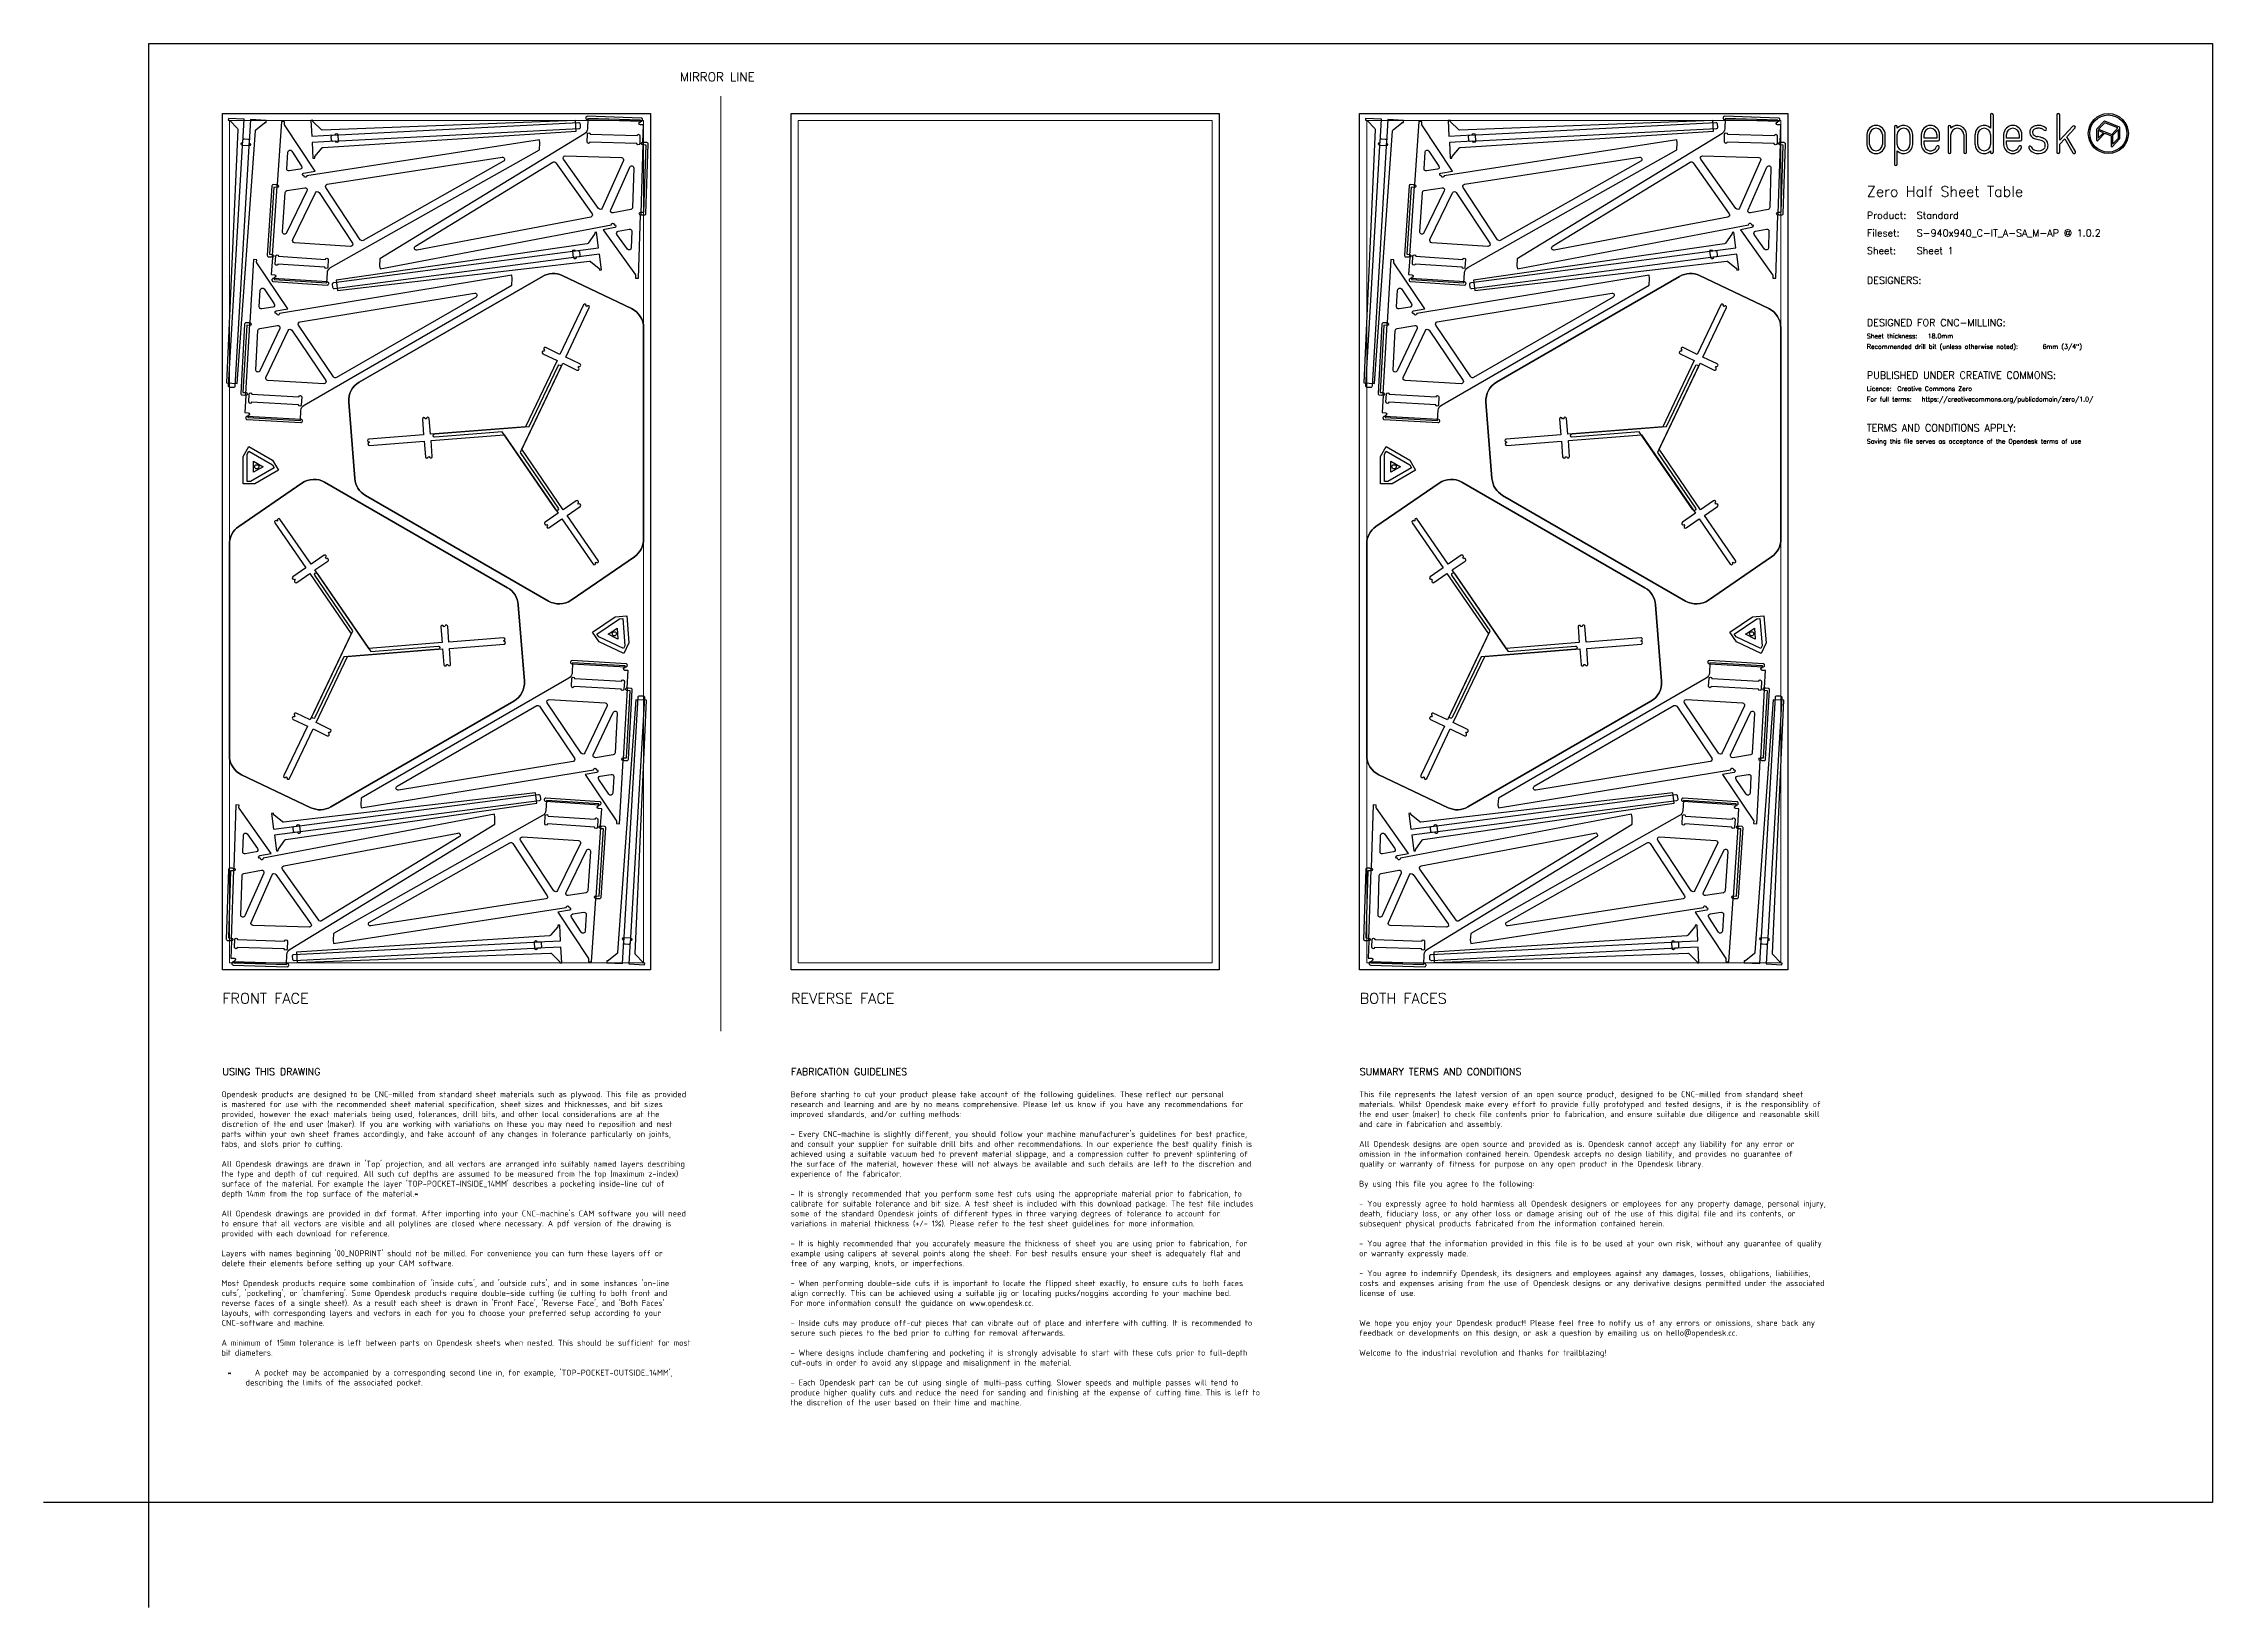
# Model space of a CAD drawing. Header units: millimetres. Extents: x -300 to 5880, y -300 to 4158.
import ezdxf
from ezdxf.enums import TextEntityAlignment as Align

# ---------------------------------------------------------------- set-up
doc = ezdxf.new("R2010")
doc.units = ezdxf.units.MM
doc.layers.add('00-NOPRINT_TEXT', color=7, linetype='Continuous', lineweight=25)
doc.layers.add('00_NOPRINT_TOLERANCE', color=7, linetype='Continuous', lineweight=5)
for name, color, linetype, lineweight, true_color in [('BOARD_$TH-NOMINAL', 3, 'Continuous', 30, 0x00ff00), ('TOP-CUT-INSIDE_18.0MM', 1, 'Continuous', 25, 0xff1c00), ('TOP-CUT-OUTSIDE_18.0MM', 220, 'Continuous', 25, 0xff00d1), ('TOP-HOLE-12.0MM-DIAM_18.0MM', 3, 'Continuous', 25, 0x00ff0c), ('TOP-POCKET-INSIDE_9.0MM', 60, 'Continuous', 25, 0xb0ff00), ('TOP-POCKET-OUTSIDE_9.0MM', 40, 'Continuous', 25, 0xffaa00)]:
    doc.layers.add(name, color=color, linetype=linetype, lineweight=lineweight, true_color=true_color)
doc.layers.add('TOP-CHAMFER-ONLINE_14.0MM', color=70, linetype='Continuous', true_color=0x8fff00)
doc.styles.add('OD-ISOCP-17_221', font='isocp.shx')
doc.styles.add('OD-ISOCP-17_222', font='isocp.shx')
doc.styles.add('OD-ISOCP-17_223', font='isocp.shx')
doc.styles.add('OD-ISOCP-17_224', font='isocp.shx')
doc.styles.add('OD-ISOCP-17_225', font='isocp.shx')
doc.styles.add('OD-ISOCP-17_226', font='isocp.shx')
doc.styles.add('OD-ISOCP-17_227', font='isocp.shx')
doc.styles.add('OD-ISOCP-17_228', font='isocp.shx')
doc.styles.add('OD-ISOCP-17_229', font='isocp.shx')
doc.styles.add('OD-ISOCP-17_230', font='isocp.shx')
doc.styles.add('OD-ISOCP-17_231', font='isocp.shx')
doc.styles.add('OD-ISOCP-17_232', font='isocp.shx')
doc.styles.add('OD-ISOCP-17_233', font='isocp.shx')
doc.styles.add('OD-ISOCP-17_234', font='isocp.shx')
doc.styles.add('OD-ISOCP-17_235', font='isocp.shx')
doc.styles.add('OD-ISOCP-17_236', font='isocp.shx')
doc.styles.add('OD-ISOCP-17_237', font='isocp.shx')
doc.styles.add('OD-ISOCP-17_238', font='isocp.shx')
doc.styles.add('OD-ISOCP-17_239', font='isocp.shx')
doc.styles.add('OD-ISOCP-17_240', font='isocp.shx')
doc.styles.add('OD-ISOCP-17_241', font='isocp.shx')
doc.styles.add('OD-ISOCP-17_242', font='isocp.shx')
doc.styles.add('OD-ISOCP-17_243', font='isocp.shx')
doc.styles.add('OD-ISOCP-17_244', font='isocp.shx')
doc.styles.add('OD-ISOCP-17_245', font='isocp.shx')
doc.styles.add('OD-ISOCP-17_246', font='isocp.shx')
doc.styles.add('OD-ISOCP-17_247', font='isocp.shx')
doc.styles.add('OD-ISOCP-17_248', font='isocp.shx')
doc.styles.add('OD-ISOCP-17_249', font='isocp.shx')
doc.styles.add('OD-ISOCP-17_250', font='isocp.shx')
doc.styles.add('OD-ISOCP-17_251', font='isocp.shx')
doc.styles.add('OD-ISOCP-17_252', font='isocp.shx')
doc.styles.add('OD-ISOCP-17_253', font='isocp.shx')
doc.styles.add('OD-ISOCP-17_254', font='isocp.shx')
doc.styles.add('OD-ISOCP-17_255', font='isocp.shx')
doc.styles.add('OD-ISOCP-17_256', font='isocp.shx')
doc.styles.add('OD-ISOCP-17_257', font='isocp.shx')
doc.styles.add('OD-ISOCP-17_258', font='isocp.shx')
doc.styles.add('OD-ISOCP-17_259', font='isocp.shx')
doc.styles.add('OD-ISOCP-17_260', font='isocp.shx')
doc.styles.add('OD-ISOCP-17_261', font='isocp.shx')
doc.styles.add('OD-ISOCP-17_262', font='isocp.shx')
doc.styles.add('OD-ISOCP-17_263', font='isocp.shx')
doc.styles.add('OD-ISOCP-17_264', font='isocp.shx')
doc.styles.add('OD-ISOCP-17_265', font='isocp.shx')
doc.styles.add('OD-ISOCP-17_266', font='isocp.shx')
doc.styles.add('OD-ISOCP-17_267', font='isocp.shx')
doc.styles.add('OD-ISOCP-17_268', font='isocp.shx')
doc.styles.add('OD-ISOCP-17_269', font='isocp.shx')
doc.styles.add('OD-ISOCP-17_270', font='isocp.shx')
doc.styles.add('OD-ISOCP-17_271', font='isocp.shx')
doc.styles.add('OD-ISOCP-17_272', font='isocp.shx')
doc.styles.add('OD-ISOCP-17_273', font='isocp.shx')
doc.styles.add('OD-ISOCP-17_274', font='isocp.shx')
doc.styles.add('OD-ISOCP-17_275', font='isocp.shx')
doc.styles.add('OD-ISOCP-17_276', font='isocp.shx')
doc.styles.add('OD-ISOCP-17_277', font='isocp.shx')
doc.styles.add('OD-ISOCP-17_278', font='isocp.shx')
doc.styles.add('OD-ISOCP-17_279', font='isocp.shx')
doc.styles.add('OD-ISOCP-17_280', font='isocp.shx')
doc.styles.add('OD-ISOCP-17_281', font='isocp.shx')
doc.styles.add('OD-ISOCP-17_282', font='isocp.shx')
doc.styles.add('OD-ISOCP-17_283', font='isocp.shx')
doc.styles.add('OD-ISOCP-17_284', font='isocp.shx')
doc.styles.add('OD-ISOCP-17_285', font='isocp.shx')
doc.styles.add('OD-ISOCP-17_286', font='isocp.shx')
doc.styles.add('OD-ISOCP-17_287', font='isocp.shx')
doc.styles.add('OD-ISOCP-17_288', font='isocp.shx')
doc.styles.add('OD-SIMPLEX-13_86', font='simplex.shx')
doc.styles.add('OD-SIMPLEX-20_82', font='simplex.shx')
doc.styles.add('OD-SIMPLEX-20_86', font='simplex.shx')
doc.styles.add('OD-SIMPLEX-20_87', font='simplex.shx')
doc.styles.add('OD-SIMPLEX-20_88', font='simplex.shx')
doc.styles.add('OD-SIMPLEX-25_89', font='simplex.shx')
doc.styles.add('OD-SIMPLEX-30_83', font='simplex.shx')
doc.styles.add('OD-SIMPLEX-30_87', font='simplex.shx')
doc.styles.add('OD-SIMPLEX-30_88', font='simplex.shx')
doc.styles.add('OD-SIMPLEX-30_89', font='simplex.shx')

# ---------------------------------------------------------------- blocks, each defined once
blk = doc.blocks.new('Borders Opendesk_7')
at = {"layer": '00-NOPRINT_TEXT'}
for p, q in [((0, 4158), (5880, 4158)), ((0, 0), (0, 4158)), ((5880, 4158), (5880, 0)), ((4895, 3898), (4895, 3870.1)), ((4902.9, 3870.1), (4902.9, 3898)), ((4939.3, 3898), (4939.3, 3870.1)), ((4947.3, 3870.1), (4947.3, 3898)), ((4973.4, 3920.1), (4973.4, 3814.1)), ((4981.3, 3916.7), (4981.3, 3920.1)), ((4981.3, 3870.1), (4981.3, 3898)), ((5017.7, 3898), (5017.7, 3870.1)), ((5025.6, 3870.1), (5025.6, 3898)), ((5050, 3898), (5050, 3870.1)), ((5058, 3888.1), (5058, 3898)), ((5094.4, 3898), (5094.4, 3888.1)), ((5102.3, 3884.1), (5102.3, 3898)), ((5126.6, 3920.1), (5126.6, 3848)), ((5134.5, 3916.7), (5134.5, 3920.1)), ((5134.5, 3848), (5134.5, 3898)), ((5170.9, 3898), (5170.9, 3848)), ((5178.9, 3848), (5178.9, 3898)), ((5203, 3898), (5203, 3870.1)), ((5211, 3870.1), (5211, 3898)), ((5247.4, 3954), (5247.4, 3916.7)), ((5247.4, 3898), (5247.4, 3870.1)), ((5255.3, 3848), (5255.3, 3954)), ((5284.6, 3898), (5284.6, 3870.1)), ((5292.6, 3888.1), (5292.6, 3898)), ((5329, 3898), (5329, 3888.1)), ((5336.9, 3884.1), (5336.9, 3898)), ((5436.4, 3954), (5436.4, 3848)), ((5444.4, 3881.9), (5444.4, 3954)), ((5482.1, 3922), (5444.4, 3881.9)), ((5464.8, 3892.1), (5487.9, 3916.6)), ((5549.5, 3912.6), (5549.5, 3882.2)), ((5570.5, 3935.8), (5550.1, 3914)), ((5553.1, 3880.8), (5572.9, 3901.9)), ((5553.7, 3909.6), (5553.7, 3887.4)), ((5568.8, 3903.5), (5553.7, 3909.6)), ((5553.7, 3887.4), (5568.8, 3903.5)), ((5572.6, 3931.9), (5555.2, 3913.4)), ((5555.2, 3913.4), (5592.6, 3898.3)), ((5610, 3916.9), (5572.6, 3931.9)), ((5614.4, 3919.6), (5572.8, 3936.3)), ((5572.9, 3901.9), (5591.1, 3894.5)), ((5591.1, 3894.5), (5591.1, 3865.5)), ((5592.6, 3898.3), (5610, 3916.9)), ((5611.5, 3912.4), (5595.2, 3895.1)), ((5595.2, 3895.1), (5595.2, 3870.7)), ((5611.5, 3888.1), (5611.5, 3912.4)), ((5615.7, 3887.3), (5615.7, 3917.6)), ((4981.3, 3814.1), (4981.3, 3851.4)), ((5094.4, 3888.1), (5058, 3888.1)), ((5058, 3870.1), (5058, 3880.1)), ((5058, 3880.1), (5098.3, 3880.1)), ((5247.4, 3851.4), (5247.4, 3848)), ((5329, 3888.1), (5292.6, 3888.1)), ((5292.6, 3870.1), (5292.6, 3880.1)), ((5292.6, 3880.1), (5332.9, 3880.1)), ((5444.4, 3870.4), (5459.1, 3886)), ((5444.4, 3848), (5444.4, 3870.4)), ((5459.1, 3886), (5482.1, 3846)), ((5489, 3850), (5464.8, 3892.1)), ((5594.7, 3864.1), (5615.1, 3885.8)), ((5595.2, 3870.7), (5611.5, 3888.1)), ((0, 0), (-300, 0)), ((0, -300), (0, 0)), ((5880, 0), (0, 0))]:
    blk.add_line(p, q, dxfattribs=at)
for radius in [57, 52.9]:
    blk.add_circle((5582.9, 3901), radius, dxfattribs=at)
for centre, radius, start, end in [((5251.3, 3954), 3.97, 0, 180), ((5440.4, 3954), 3.97, 0, 180), ((4921.1, 3898), 26.1, 0, 180), ((4921.1, 3898), 18.2, 0, 180), ((4977.3, 3920.1), 3.97, 0, 180), ((4999.5, 3898), 26.1, 0, 134.13157), ((4999.5, 3898), 18.2, 0, 180), ((5076.2, 3898), 26.1, 0, 180), ((5076.2, 3898), 18.2, 0, 180), ((5130.6, 3920.1), 3.97, 0, 180), ((5152.7, 3898), 26.1, 0, 134.13157), ((5152.7, 3898), 18.2, 0, 180), ((5229.2, 3898), 26.1, 45.86843, 180), ((5229.2, 3898), 18.2, 0, 180), ((5310.8, 3898), 26.1, 0, 180), ((5310.8, 3898), 18.2, 0, 180), ((5377.2, 3904.5), 18.3, 167.09639, 235.84532), ((5375.9, 3904.8), 16.9, 150.51394, 167.04891), ((5377.5, 3903.4), 19, 138.98821, 149.26699), ((5377.5, 3903.4), 19, 127.9168, 138.98821), ((5380.5, 3899.5), 24, 111.70118, 127.9168), ((5377.2, 3904.5), 10.3, 167.96032, 235.86134), ((5375.9, 3904.8), 8.99, 151.05191, 168.02381), ((5377.5, 3903.4), 11.1, 138.98821, 148.80915), ((5377.5, 3903.4), 11.1, 127.9168, 138.98821), ((5380.5, 3899.5), 16, 111.70118, 127.9168), ((5382, 3911.6), 18.9, 235.85111, 248.09121), ((5383.5, 3891.9), 32.1, 90, 111.70118), ((5383.5, 3891.9), 24.2, 90, 111.70118), ((5388.7, 3928.4), 37, 248.09121, 257.53847), ((5383.5, 3878.8), 45.3, 80.71035, 90), ((5383.5, 3878.8), 37.3, 80.71035, 90), ((5385.9, 3893.2), 22.7, 71.50348, 80.71035), ((5385.9, 3893.2), 30.7, 71.50348, 80.71035), ((5387.1, 3896.7), 19, 61.03556, 71.50348), ((5387.1, 3896.7), 26.9, 61.03556, 71.50348), ((5387.1, 3896.7), 19, 46.7983, 61.03556), ((5387.1, 3896.7), 26.9, 46.7983, 61.03556), ((5402.8, 3913.5), 3.97, 226.7983, 46.7983), ((5485, 3919.3), 3.97, 316.71352, 136.71352), ((5551.6, 3912.6), 2.06, 136.76961, 180), ((5572, 3934.4), 2.06, 68.07144, 136.76961), ((5613.6, 3917.6), 2.06, 0, 68.07144), ((4921.1, 3870.1), 26.1, 180, 0), ((4921.1, 3870.1), 18.2, 180, 0), ((4999.5, 3870.1), 18.2, 180, 0), ((4999.5, 3870.1), 26.1, 225.86843, 0), ((5076.2, 3870.1), 26.1, 180, 340.02575), ((5076.2, 3870.1), 18.2, 180, 340.02575), ((5097, 3862.6), 3.97, 340.02575, 160.02575), ((5098.3, 3884.1), 3.97, 270, 0), ((5130.6, 3848), 3.97, 180, 0), ((5174.9, 3848), 3.97, 180, 0), ((5229.2, 3870.1), 26.1, 180, 314.13157), ((5229.2, 3870.1), 18.2, 180, 0), ((5251.3, 3848), 3.97, 180, 0), ((5310.8, 3870.1), 26.1, 180, 340.02575), ((5310.8, 3870.1), 18.2, 180, 340.02575), ((5331.6, 3862.6), 3.97, 340.02575, 160.02575), ((5332.9, 3884.1), 3.97, 270, 0), ((5359.7, 3861.7), 3.97, 24.78597, 204.78597), ((5380.2, 3871.2), 26.6, 204.78597, 247.9544), ((5380.2, 3871.2), 18.7, 204.78597, 247.9544), ((5382, 3911.6), 26.9, 235.85111, 248.09121), ((5383.5, 3879.3), 35.4, 247.9544, 298.20261), ((5388.7, 3928.4), 44.9, 248.09121, 257.53847), ((5383.5, 3879.3), 27.4, 247.9544, 298.20261), ((5300, 3526.6), 366.5, 76.19474, 77.53847), ((5300, 3526.6), 374.5, 76.19474, 77.53847), ((5372.7, 3822.5), 61.9, 69.1442, 76.19474), ((5372.7, 3822.5), 69.8, 69.1442, 76.19474), ((5389.5, 3866.6), 14.6, 38.92909, 69.1442), ((5390.6, 3866.1), 12.5, 298.20261, 343.80333), ((5389.5, 3866.6), 22.5, 38.92909, 69.1442), ((5390.6, 3866.1), 20.4, 298.20261, 343.80333), ((5393.9, 3870.2), 8.99, 17.58344, 38.92909), ((5385.6, 3867.6), 17.6, 343.80333, 17.58344), ((5393.9, 3870.2), 16.9, 17.58344, 38.92909), ((5385.6, 3867.6), 25.5, 343.80333, 17.58344), ((5440.4, 3848), 3.97, 180, 0), ((5485.5, 3848), 3.97, 209.84173, 29.84173), ((5551.6, 3882.2), 2.06, 180, 316.76961), ((5593.2, 3865.5), 2.06, 180, 316.76961), ((5613.6, 3887.3), 2.06, 316.76961, 0), ((4977.3, 3814.1), 3.97, 180, 0)]:
    blk.add_arc(centre, radius, start, end, dxfattribs=at)
at = {"layer": '00_NOPRINT_TOLERANCE'}
for p, q in [((210, 3958), (1430, 3958)), ((210, 1518), (210, 3958)), ((1430, 3958), (1430, 1518)), ((1630, 1343.2), (1630, 4008)), ((1830, 3958), (3050, 3958)), ((1830, 1518), (1830, 3958)), ((3050, 3958), (3050, 1518)), ((3450, 3958), (4670, 3958)), ((3450, 1518), (3450, 3958)), ((4670, 3958), (4670, 1518)), ((230, 3938), (1410, 3938)), ((230, 1538), (230, 3938)), ((1410, 3938), (1410, 1538)), ((1850, 1538), (1850, 3938)), ((1850, 3938), (3030, 3938)), ((3030, 3938), (3030, 1538)), ((3470, 3938), (4650, 3938)), ((3470, 1538), (3470, 3938)), ((4650, 3938), (4650, 1538)), ((1430, 1518), (210, 1518)), ((1410, 1538), (230, 1538)), ((3050, 1518), (1830, 1518)), ((3030, 1538), (1850, 1538)), ((4670, 1518), (3450, 1518)), ((4650, 1538), (3470, 1538))]:
    blk.add_line(p, q, dxfattribs=at)
at = {"layer": 'BOARD_$TH-NOMINAL'}
for p, q in [((210, 3958), (1430, 3958)), ((210, 1518), (210, 3958)), ((1430, 3958), (1430, 1518)), ((1830, 3958), (3050, 3958)), ((1830, 1518), (1830, 3958)), ((3050, 3958), (3050, 1518)), ((3450, 3958), (4670, 3958)), ((3450, 1518), (3450, 3958)), ((4670, 3958), (4670, 1518)), ((1430, 1518), (210, 1518)), ((3050, 1518), (1830, 1518)), ((4670, 1518), (3450, 1518))]:
    blk.add_line(p, q, dxfattribs=at)
at = {"layer": '00-NOPRINT_TEXT'}
for s, height, style, p in [('MIRROR LINE', 25, 'OD-SIMPLEX-25_89', (1513.3, 4049.9)), ('Zero Half Sheet Table', 30, 'OD-SIMPLEX-30_83', (4895, 3720.9)), ('Product:', 20, 'OD-SIMPLEX-20_82', (4895, 3657.9)), ('Standard', 20, 'OD-SIMPLEX-20_82', (5036.9, 3657.9)), ('Fileset:', 20, 'OD-SIMPLEX-20_82', (4895, 3607.7)), ('S-940x940_C-IT_A-SA_M-AP @ 1.0.2', 20, 'OD-SIMPLEX-20_82', (5036.9, 3607.6)), ('Sheet:', 20, 'OD-SIMPLEX-20_82', (4895, 3557.4)), ('Sheet 1', 20, 'OD-SIMPLEX-20_82', (5036.9, 3557.5)), ('DESIGNERS:', 20, 'OD-SIMPLEX-20_82', (4895, 3472.4)), ('DESIGNED FOR CNC-MILLING:', 20, 'OD-SIMPLEX-20_82', (4895, 3352.4)), ('Sheet thickness:', 13, 'OD-SIMPLEX-13_86', (4895, 3317.4)), ('Recommended drill bit (unless otherwise noted):', 13, 'OD-SIMPLEX-13_86', (4895, 3287.4)), ('18.0mm', 13, 'OD-SIMPLEX-13_86', (5068.3, 3317.4)), ('6mm (3/4")', 13, 'OD-SIMPLEX-13_86', (5395.5, 3287.4)), ('PUBLISHED UNDER CREATIVE COMMONS:', 20, 'OD-SIMPLEX-20_82', (4895, 3202.4)), ('Licence:', 13, 'OD-SIMPLEX-13_86', (4895, 3167.4)), ('Creative Commons Zero', 13, 'OD-SIMPLEX-13_86', (4981.5, 3167.4)), ('https://creativecommons.org/publicdomain/zero/1.0/', 13, 'OD-SIMPLEX-13_86', (5051.1, 3137.4)), ('For full terms:', 13, 'OD-SIMPLEX-13_86', (4895, 3137.4)), ('TERMS AND CONDITIONS APPLY:', 20, 'OD-SIMPLEX-20_82', (4895, 3052.3)), ('Saving this file serves as acceptance of the Opendesk terms of use ', 13, 'OD-SIMPLEX-13_86', (4895, 3017.3))]:
    blk.add_text(s, height=height, dxfattribs=dict(at, style=style)).set_placement(p)
at = {"layer": '00-NOPRINT_TEXT', "color": 7}
for s, height, style, p in [('FRONT FACE', 30, 'OD-SIMPLEX-30_89', (210, 1451.3)), ('REVERSE FACE', 30, 'OD-SIMPLEX-30_88', (1830, 1451.3)), ('BOTH FACES', 30, 'OD-SIMPLEX-30_87', (3450, 1451.3)), ('USING THIS DRAWING', 20, 'OD-SIMPLEX-20_88', (210, 1237.4)), ('FABRICATION GUIDELINES', 20, 'OD-SIMPLEX-20_87', (1830, 1237.4)), ('SUMMARY TERMS AND CONDITIONS', 20, 'OD-SIMPLEX-20_86', (3450, 1237.4))]:
    blk.add_text(s, height=height, dxfattribs=dict(at, style=style)).set_placement(p, align=Align.TOP_LEFT)
for s, style, p in [('Opendesk products are designed to be CNC-milled from standard sheet materials such as plywood. This file as provided', 'OD-ISOCP-17_265', (207.4, 1154.7)), ('is mastered for use with the recommended sheet material specification, sheet sizes and thicknesses, and bit sizes', 'OD-ISOCP-17_266', (207.4, 1126.3)), ('provided, however the exact materials being used, tolerances, drill bits, and other local considerations are at the', 'OD-ISOCP-17_267', (207.4, 1098)), ('research and learning and are by no means comprehensive. Please let us know if you have any recommendations for', 'OD-ISOCP-17_241', (1828.7, 1126.3)), ('Before starting to cut your product please take account of the following guidelines. These reflect our personal', 'OD-ISOCP-17_240', (1828.7, 1154.7)), ('improved standards, and/or cutting methods:', 'OD-ISOCP-17_242', (1828.7, 1098)), ('the end user (maker) to check file contents prior to fabrication, and ensure suitable due diligence and reasonable skill', 'OD-ISOCP-17_223', (3448.5, 1098)), ('This file represents the latest version of an open source product, designed to be CNC-milled from standard sheet', 'OD-ISOCP-17_221', (3448.5, 1154.7)), ('materials. Whilst Opendesk make every effort to provide fully prototyped and tested designs, it is the responsiblity of', 'OD-ISOCP-17_222', (3448.5, 1126.3)), ('parts within your own sheet frames accordingly, and take account of any changes in tolerance particularly on joints,', 'OD-ISOCP-17_269', (207.4, 1041.3)), ('discretion of the end user (maker). If you are working with variations on these you may need to reposition and nest', 'OD-ISOCP-17_268', (208.1, 1069.7)), ("- Every CNC-machine is slightly different, you should follow your machine manufacturer's guidelines for best practice,", 'OD-ISOCP-17_243', (1828.7, 1041.3)), ('and care in fabrication and assembly.', 'OD-ISOCP-17_224', (3448.5, 1069.7)), ('tabs, and slots prior to cutting.', 'OD-ISOCP-17_270', (207.4, 1013)), ('and consult your supplier for suitable drill bits and other recommendations. In our experience the best quality finish is', 'OD-ISOCP-17_244', (1828.7, 1013)), ('achieved using a suitable vacuum bed to prevent material slippage, and a compression cutter to prevent splintering of', 'OD-ISOCP-17_245', (1828.7, 984.7)), ('All Opendesk designs are open source and provided as is. Opendesk cannot accept any liability for any error or', 'OD-ISOCP-17_225', (3448.5, 1013)), ('omission in the information contained herein. Opendesk accepts no design liability, and provides no guarantee of', 'OD-ISOCP-17_226', (3448.5, 984.7)), ('the type and depth of cut required. All such cut depths are assumed to be measured from the top (maximum z-index)', 'OD-ISOCP-17_272', (207.4, 928)), ("All Opendesk drawings are drawn in 'Top' projection, and all vectors are arranged into suitably named layers describing", 'OD-ISOCP-17_271', (207.4, 956.3)), ('the surface of the material, however these will not always be available and such details are left to the discretion and', 'OD-ISOCP-17_246', (1828.7, 956.3)), ('experience of the fabricator.', 'OD-ISOCP-17_247', (1829.2, 928)), ('quality or warranty of fitness for purpose on any open product in the Opendesk library.', 'OD-ISOCP-17_227', (3449.1, 956.3)), ('depth 14mm from the top surface of the material.*', 'OD-ISOCP-17_274', (207.4, 871.3)), ("surface of the material. For example the layer 'TOP-POCKET-INSIDE_14MM' describes a pocketing inside-line cut of", 'OD-ISOCP-17_273', (208, 899.7)), ('- It is strongly recommended that you perform some test cuts using the appropriate material prior to fabrication, to', 'OD-ISOCP-17_248', (1828.7, 871.3)), ('By using this file you agree to the following:', 'OD-ISOCP-17_228', (3448.5, 899.7)), ('to ensure that all vectors are visible and all polylines are closed where necessary. A pdf version of the drawing is', 'OD-ISOCP-17_276', (207.4, 786.3)), ("All Opendesk drawings are provided in dxf format. After importing into your CNC-machine's CAM software you will need", 'OD-ISOCP-17_275', (207.4, 814.7)), ('variations in material thickness (+/- 1%). Please refer to the test sheet guidelines for more information.', 'OD-ISOCP-17_251', (1828.7, 786.3)), ('some of the standard Opendesk joints of different types in three varying degrees of tolerance to account for', 'OD-ISOCP-17_250', (1829.2, 814.7)), ('calibrate for suitable tolerance and bit size. A test sheet is included with this download package. The test file includes', 'OD-ISOCP-17_249', (1829.3, 843)), ('- You expressly agree to hold harmless all Opendesk designers or employees for any property damage, personal injury,', 'OD-ISOCP-17_229', (3448.5, 843)), ('subsequent physical products fabricated from the information contained herein.', 'OD-ISOCP-17_231', (3449, 786.3)), ('death, fiduciary loss, or any other loss or damage arising out of the use of this digital file and its contents, or', 'OD-ISOCP-17_230', (3449.1, 814.7)), ('provided with each download for reference.', 'OD-ISOCP-17_277', (207.4, 758)), ('- It is highly recommended that you accurately measure the thickness of sheet you are using prior to fabrication, for', 'OD-ISOCP-17_252', (1828.7, 729.7)), ('- You agree that the information provided in this file is to be used at your own risk, without any guarantee of quality', 'OD-ISOCP-17_232', (3448.5, 729.7)), ("Layers with names beginning '00_NOPRINT' should not be milled. For convenience you can turn these layers off or", 'OD-ISOCP-17_278', (207.4, 701.3)), ('delete their elements before setting up your CAM software.', 'OD-ISOCP-17_279', (208.1, 673)), ('free of any warping, knots, or imperfections.', 'OD-ISOCP-17_254', (1828.7, 673)), ('example using calipers at several points along the sheet. For best results ensure your sheet is adequately flat and', 'OD-ISOCP-17_253', (1829.2, 701.3)), ('or warranty expressly made.', 'OD-ISOCP-17_233', (3448.5, 701.3)), ("Most Opendesk products require some combination of 'inside cuts', and 'outside cuts', and in some instances 'on-line", 'OD-ISOCP-17_280', (207.4, 616.3)), ('- When performing double-side cuts it is important to locate the flipped sheet exactly, to ensure cuts to both faces', 'OD-ISOCP-17_255', (1828.7, 616.3)), ('- You agree to indemnify Opendesk, its designers and employees against any damages, losses, obligations, liabilities,', 'OD-ISOCP-17_234', (3448.5, 644.7)), ('costs and expenses arising from the use of Opendesk designs or any derivative designs permitted under the associated', 'OD-ISOCP-17_235', (3449.1, 616.3)), ("reverse faces of a single sheet). As a result each sheet is drawn in 'Front Face', 'Reverse Face', and 'Both Faces'", 'OD-ISOCP-17_282', (207.4, 559.7)), ("cuts', 'pocketing', or 'chamfering'. Some Opendesk products require double-side cutting (ie cutting to both front and", 'OD-ISOCP-17_281', (208.1, 588)), ('align correctly. This can be achieved using a suitable jig or locating pucks/noggins according to your machine bed.', 'OD-ISOCP-17_256', (1828.7, 588)), ('For more information consult the guidance on www.opendesk.cc.', 'OD-ISOCP-17_257', (1828.7, 559.7)), ('license of use.', 'OD-ISOCP-17_236', (3448.8, 588)), ('layouts, with corresponding layers and vectors in each for you to choose your preferred setup according to your', 'OD-ISOCP-17_283', (207.8, 531.3)), ('CNC-software and machine.', 'OD-ISOCP-17_284', (208.2, 503)), ('- Inside cuts may produce off-cut pieces that can vibrate out of place and interfere with cutting. It is recommended to', 'OD-ISOCP-17_258', (1828.7, 503)), ('We hope you enjoy your Opendesk product! Please feel free to notify us of any errors or omissions, share back any', 'OD-ISOCP-17_237', (3448.5, 503)), ('A minimum of 15mm tolerance is left between parts on Opendesk sheets when nested. This should be sufficient for most', 'OD-ISOCP-17_285', (207.4, 446.3)), ('bit diameters.', 'OD-ISOCP-17_286', (207.4, 418)), ('- Where designs include chamfering and pocketing it is strongly advisable to start with these cuts prior to full-depth', 'OD-ISOCP-17_260', (1828.7, 418)), ('secure such pieces to the bed prior to cutting for removal afterwards.', 'OD-ISOCP-17_259', (1829.2, 474.7)), ('Welcome to the industrial revolution and thanks for trailblazing!', 'OD-ISOCP-17_239', (3448.5, 418)), ('feedback or developments on this design, or ask a question by emailing us on hello@opendesk.cc.', 'OD-ISOCP-17_238', (3448.5, 474.7)), ("*      A pocket may be accompanied by a corresponding second line in, for example, 'TOP-POCKET-OUTSIDE_14MM',", 'OD-ISOCP-17_287', (224.4, 361.3)), ('cut-outs in order to avoid any slippage and misalignment in the material.', 'OD-ISOCP-17_261', (1829.3, 389.7)), ('describing the limits of the associated pocket.', 'OD-ISOCP-17_288', (276.1, 333)), ('- Each Opendesk part can be cut using single of multi-pass cutting. Slower speeds and multiple passes will tend to', 'OD-ISOCP-17_262', (1828.7, 333)), ('produce higher quality cuts and reduce the need for sanding and finishing at the expense of cutting time. This is left to', 'OD-ISOCP-17_263', (1828.7, 304.7)), ('the discretion of the user based on their time and machine.', 'OD-ISOCP-17_264', (1828.7, 276.3))]:
    blk.add_text(s, height=17, dxfattribs=dict(at, style=style)).set_placement(p)

msp = doc.modelspace()

# ---------------------------------------------------------------- linework, layer by layer
at = {"layer": 'TOP-CHAMFER-ONLINE_14.0MM'}
for points in [[(569.8, 3135.3, -0.289158), (600.1, 3192.9), (1121.5, 3493.9, -0.246963), (1178.2, 3496.2), (1375.3, 3402.2, -0.289158), (1410, 3347.2), (1410, 2745.1, -0.246963), (1383.6, 2694.9), (1203.7, 2571.2, -0.289158), (1138.7, 2568.6), (617.3, 2869.7, -0.246963), (587, 2917.7)], [(3809.8, 3135.3, -0.289158), (3840.1, 3192.9), (4361.5, 3493.9, -0.246963), (4418.2, 3496.2), (4615.3, 3402.2, -0.289158), (4650, 3347.2), (4650, 2745.1, -0.246963), (4623.6, 2694.9), (4443.7, 2571.2, -0.289158), (4378.7, 2568.6), (3857.3, 2869.7, -0.246963), (3827, 2917.7)], [(436.3, 2904.8, -0.289158), (501.3, 2907.4), (1022.7, 2606.3, -0.246963), (1053, 2558.3), (1070.2, 2340.7, -0.289158), (1039.9, 2283.1), (518.5, 1982.1, -0.246963), (461.8, 1979.8), (264.7, 2073.8, -0.289158), (230, 2128.8), (230, 2730.9, -0.246963), (256.4, 2781.1)], [(3676.3, 2904.8, -0.289158), (3741.3, 2907.4), (4262.7, 2606.3, -0.246963), (4293, 2558.3), (4310.2, 2340.7, -0.289158), (4279.9, 2283.1), (3758.5, 1982.1, -0.246963), (3701.8, 1979.8), (3504.7, 2073.8, -0.289158), (3470, 2128.8), (3470, 2730.9, -0.246963), (3496.4, 2781.1)]]:
    msp.add_lwpolyline(points, format="xyb", close=True, dxfattribs=at)
at = {"layer": 'TOP-CUT-INSIDE_18.0MM'}
for points in [[(435.7, 3808.4, -0.546436), (431.6, 3799.2), (400.3, 3794.3, -0.47998), (393.3, 3800.7), (396.5, 3848.2, -0.718736), (407.5, 3851.1)], [(1010.9, 3822.1), (610.7, 3596.4, -0.38963), (602.8, 3598.3), (504.7, 3747.2, -0.546436), (508.8, 3756.4), (1007, 3833.3, -0.834193)], [(1181.8, 3828.1, -0.619877), (1186.9, 3837.6), (1347, 3832.5, -0.531768), (1352.3, 3824.1), (1292.3, 3688.1, -0.582096), (1281.9, 3687.1)], [(3675.7, 3808.4, -0.546436), (3671.6, 3799.2), (3640.3, 3794.3, -0.47998), (3633.3, 3800.7), (3636.5, 3848.2, -0.718736), (3647.5, 3851.1)], [(4250.9, 3822.1), (3850.7, 3596.4, -0.38963), (3842.8, 3598.3), (3744.7, 3747.2, -0.546436), (3748.8, 3756.4), (4247, 3833.3, -0.834193)], [(4421.8, 3828.1, -0.619877), (4426.9, 3837.6), (4587, 3832.5, -0.531768), (4592.3, 3824.1), (4532.3, 3688.1, -0.582096), (4521.9, 3687.1)], [(1151.8, 3819.4, -0.38963), (1159.8, 3817.7), (1263, 3672.3, -0.546436), (1259.2, 3663), (763.9, 3569, -0.834193), (759.7, 3580)], [(1316.4, 3683.4), (1370.3, 3805.4, -0.824259), (1381.8, 3802.8), (1378.3, 3690.3, -0.35137), (1373.4, 3684.6), (1323, 3675.1, -0.604255)], [(4391.8, 3819.4, -0.38963), (4399.8, 3817.7), (4503, 3672.3, -0.546436), (4499.2, 3663), (4003.9, 3569, -0.834193), (3999.7, 3580)], [(4556.4, 3683.4), (4610.3, 3805.4, -0.824259), (4621.8, 3802.8), (4618.3, 3690.3, -0.35137), (4613.4, 3684.6), (4563, 3675.1, -0.604255)], [(393.9, 3738.7), (444.6, 3746.5, -0.604255), (450.9, 3738), (392.8, 3617.9, -0.824259), (381.4, 3620.9), (388.9, 3733.2, -0.35137)], [(575, 3579.4), (415.2, 3590, -0.531768), (410.2, 3598.6), (474.9, 3732.4, -0.582096), (485.3, 3733.1), (580.4, 3588.7, -0.619877)], [(3633.9, 3738.7), (3684.6, 3746.5, -0.604255), (3690.9, 3738), (3632.8, 3617.9, -0.824259), (3621.4, 3620.9), (3628.9, 3733.2, -0.35137)], [(3815, 3579.4), (3655.2, 3590, -0.531768), (3650.2, 3598.6), (3714.9, 3732.4, -0.582096), (3725.3, 3733.1), (3820.4, 3588.7, -0.619877)], [(1337.9, 3622.9), (1369, 3628.8, -0.47998), (1376.1, 3622.7), (1374.6, 3575.1, -0.718736), (1363.7, 3571.8), (1334.1, 3613.6, -0.546436)], [(4577.9, 3622.9), (4609, 3628.8, -0.47998), (4616.1, 3622.7), (4614.6, 3575.1, -0.718736), (4603.7, 3571.8), (4574.1, 3613.6, -0.546436)], [(357.5, 3415.7, -0.546436), (353.5, 3406.4), (322.2, 3401.2, -0.47998), (315.2, 3407.5), (317.9, 3455.1, -0.718736), (328.9, 3458.1)], [(534.6, 3205.4, -0.38963), (526.7, 3207.3), (427.1, 3355.2, -0.546436), (431.1, 3364.4), (928.5, 3446.2, -0.834193), (932.5, 3435.1)], [(3597.5, 3415.7, -0.546436), (3593.5, 3406.4), (3562.2, 3401.2, -0.47998), (3555.2, 3407.5), (3557.9, 3455.1, -0.718736), (3568.9, 3458.1)], [(3774.6, 3205.4, -0.38963), (3766.7, 3207.3), (3667.1, 3355.2, -0.546436), (3671.1, 3364.4), (4168.5, 3446.2, -0.834193), (4172.5, 3435.1)], [(316.4, 3345.6), (367, 3353.9, -0.604255), (373.4, 3345.4), (316.5, 3224.7, -0.824259), (305.1, 3227.6), (311.4, 3340, -0.35137)], [(499.1, 3188.1), (339.2, 3197.1, -0.531768), (334.1, 3205.6), (397.4, 3340.1, -0.582096), (407.8, 3340.9), (504.4, 3197.4, -0.619877)], [(3556.4, 3345.6), (3607, 3353.9, -0.604255), (3613.4, 3345.4), (3556.5, 3224.7, -0.824259), (3545.1, 3227.6), (3551.4, 3340, -0.35137)], [(3739.1, 3188.1), (3579.2, 3197.1, -0.531768), (3574.1, 3205.6), (3637.4, 3340.1, -0.582096), (3647.8, 3340.9), (3744.4, 3197.4, -0.619877)], [(1300.8, 2278.9, -0.531768), (1305.9, 2270.4), (1242.6, 2135.9, -0.582096), (1232.2, 2135.1), (1135.6, 2278.6, -0.619877), (1140.9, 2287.9)], [(4540.8, 2278.9, -0.531768), (4545.9, 2270.4), (4482.6, 2135.9, -0.582096), (4472.2, 2135.1), (4375.6, 2278.6, -0.619877), (4380.9, 2287.9)], [(1105.4, 2270.6, -0.38963), (1113.3, 2268.7), (1212.9, 2120.8, -0.546436), (1208.9, 2111.6), (711.5, 2029.8, -0.834193), (707.5, 2040.9)], [(1328.6, 2136, -0.35137), (1323.6, 2130.4), (1273, 2122.1, -0.604255), (1266.6, 2130.6), (1323.5, 2251.3, -0.824259), (1334.9, 2248.4)], [(4345.4, 2270.6, -0.38963), (4353.3, 2268.7), (4452.9, 2120.8, -0.546436), (4448.9, 2111.6), (3951.5, 2029.8, -0.834193), (3947.5, 2040.9)], [(4568.6, 2136, -0.35137), (4563.6, 2130.4), (4513, 2122.1, -0.604255), (4506.6, 2130.6), (4563.5, 2251.3, -0.824259), (4574.9, 2248.4)], [(1282.5, 2060.3, -0.546436), (1286.5, 2069.6), (1317.8, 2074.8, -0.47998), (1324.8, 2068.5), (1322.1, 2020.9, -0.718736), (1311.1, 2017.9)], [(4522.5, 2060.3, -0.546436), (4526.5, 2069.6), (4557.8, 2074.8, -0.47998), (4564.8, 2068.5), (4562.1, 2020.9, -0.718736), (4551.1, 2017.9)], [(268.1, 1853.9), (269.7, 1901.5, -0.718736), (280.5, 1904.8), (310.2, 1863.1, -0.546436), (306.4, 1853.7), (275.3, 1847.8, -0.47998)], [(884.6, 1896.6), (492.4, 1657.2, -0.38963), (484.5, 1658.9), (381.3, 1804.3, -0.546436), (385.1, 1813.7), (880.3, 1907.6, -0.834193)], [(1037.2, 1877.7), (1135.3, 1728.8, -0.546436), (1131.2, 1719.6), (633, 1642.7, -0.834193), (629.1, 1653.9), (1029.3, 1879.6, -0.38963)], [(1065, 1896.6), (1224.8, 1886, -0.531768), (1229.8, 1877.4), (1165.1, 1743.6, -0.582096), (1154.7, 1742.9), (1059.6, 1887.3, -0.619877)], [(1195.4, 1729.5, -0.604255), (1189.1, 1738), (1247.2, 1858.1, -0.824259), (1258.6, 1855.1), (1251.1, 1742.8, -0.35137), (1246.1, 1737.3)], [(3508.1, 1853.9), (3509.7, 1901.5, -0.718736), (3520.5, 1904.8), (3550.2, 1863.1, -0.546436), (3546.4, 1853.7), (3515.3, 1847.8, -0.47998)], [(4124.6, 1896.6), (3732.4, 1657.2, -0.38963), (3724.5, 1658.9), (3621.3, 1804.3, -0.546436), (3625.1, 1813.7), (4120.3, 1907.6, -0.834193)], [(4277.2, 1877.7), (4375.3, 1728.8, -0.546436), (4371.2, 1719.6), (3873, 1642.7, -0.834193), (3869.1, 1653.9), (4269.3, 1879.6, -0.38963)], [(4305, 1896.6), (4464.8, 1886, -0.531768), (4469.8, 1877.4), (4405.1, 1743.6, -0.582096), (4394.7, 1742.9), (4299.6, 1887.3, -0.619877)], [(4435.4, 1729.5, -0.604255), (4429.1, 1738), (4487.2, 1858.1, -0.824259), (4498.6, 1855.1), (4491.1, 1742.8, -0.35137), (4486.1, 1737.3)], [(321.2, 1801.5, -0.604255), (327.8, 1793.2), (273.9, 1671.2, -0.824259), (262.4, 1673.8), (266, 1786.3, -0.35137), (270.9, 1792)], [(3561.2, 1801.5, -0.604255), (3567.8, 1793.2), (3513.9, 1671.2, -0.824259), (3502.4, 1673.8), (3506, 1786.3, -0.35137), (3510.9, 1792)], [(457.3, 1639.1), (297.2, 1644.1, -0.531768), (291.9, 1652.5), (352, 1788.5, -0.582096), (362.3, 1789.5), (462.4, 1648.5, -0.619877)], [(3697.3, 1639.1), (3537.2, 1644.1, -0.531768), (3531.9, 1652.5), (3592, 1788.5, -0.582096), (3602.3, 1789.5), (3702.4, 1648.5, -0.619877)], [(1204.3, 1667.6, -0.546436), (1208.4, 1676.8), (1239.7, 1681.7, -0.47998), (1246.7, 1675.3), (1243.5, 1627.8, -0.718736), (1232.5, 1624.9)], [(4444.3, 1667.6, -0.546436), (4448.4, 1676.8), (4479.7, 1681.7, -0.47998), (4486.7, 1675.3), (4483.5, 1627.8, -0.718736), (4472.5, 1624.9)]]:
    msp.add_lwpolyline(points, format="xyb", close=True, dxfattribs=at)
for points in [[(1159.6, 2828.6), (1006.7, 3050.9), (815.5, 3035.8, -1), (814.8, 3044.8), (1083.7, 3066), (1166.3, 3239.1, -1), (1174.4, 3235.3), (1058.3, 2991.8), (1167, 2833.7, -1), (1159.6, 2828.6)], [(4399.6, 2828.6), (4246.7, 3050.9), (4055.5, 3035.8, -1), (4054.8, 3044.8), (4323.7, 3066), (4406.3, 3239.1, -1), (4414.4, 3235.3), (4298.3, 2991.8), (4407, 2833.7, -1), (4399.6, 2828.6)], [(825.2, 2431.2), (556.3, 2410), (473.7, 2236.9, -1), (465.6, 2240.7), (581.7, 2484.2), (473, 2642.3, -1), (480.4, 2647.4), (633.3, 2425.1), (824.5, 2440.2, -1), (825.2, 2431.2)], [(4065.2, 2431.2), (3796.3, 2410), (3713.7, 2236.9, -1), (3705.6, 2240.7), (3821.7, 2484.2), (3713, 2642.3, -1), (3720.4, 2647.4), (3873.3, 2425.1), (4064.5, 2440.2, -1), (4065.2, 2431.2)]]:
    msp.add_lwpolyline(points, format="xyb", dxfattribs=at)
at = {"layer": 'TOP-CUT-OUTSIDE_18.0MM'}
for points in [[(285.5, 3866.3), (267.6, 3867.3, -1), (268, 3875.3), (271.9, 3941.7), (227, 3944.3), (226.7, 3939.1), (228.6, 3939, -0.189049), (231.3, 3937.8), (253.1, 3915, -0.205238), (254.2, 3912.1), (222, 3190.2), (251.9, 3188.4), (304, 3909.1, -0.205238), (305.4, 3911.9), (329.8, 3932, -0.189049), (332.6, 3932.9), (334.5, 3932.8), (334.8, 3938), (289.9, 3940.6), (286, 3874.3, -1), (285.5, 3866.3)], [(450.6, 3780.8, -1), (442.7, 3779.6), (442.5, 3780.6, -1), (441.3, 3788.5), (474.2, 3793.6), (387.2, 3925.6, -0.141989), (386.7, 3927.6), (387.2, 3934.5), (378.2, 3935.1), (366.3, 3755.6, -1), (365.8, 3747.6), (356.8, 3748.2), (344.1, 3556.8), (353.1, 3556.2, -1), (352.6, 3548.2), (349.3, 3499.2), (358.3, 3498.6, -1), (357.8, 3490.6), (357.4, 3485.2), (507.1, 3475.3), (509, 3504.3, -0.257105), (518.4, 3518.9), (1113.5, 3854.7), (1114.8, 3874.2), (1113.4, 3883.1), (450.6, 3780.8)], [(538.9, 3897.4), (539.8, 3879.4, -1), (531.8, 3879), (465.5, 3875.6), (467.8, 3830.7), (473, 3830.9), (472.9, 3832.9, -0.189049), (473.8, 3835.7), (494, 3859.9, -0.205238), (496.8, 3861.3), (1217.9, 3908), (1216.4, 3937.9), (494.3, 3911, -0.205238), (491.4, 3912.2), (468.8, 3934.2, -0.189049), (467.6, 3936.9), (467.5, 3938.8), (462.3, 3938.5), (464.5, 3893.6), (530.9, 3897, -1), (538.9, 3897.4)], [(1318.2, 3640.6, -1), (1326.1, 3642.1), (1326.3, 3641.1, -1), (1327.7, 3633.2), (1295.1, 3627), (1386.6, 3498.1, -0.141989), (1387.1, 3496.1), (1386.9, 3489.2), (1395.9, 3488.9), (1401.6, 3668.7, -1), (1401.8, 3676.7), (1410.8, 3676.5), (1416.9, 3868.2), (1407.9, 3868.4, -1), (1408.2, 3876.4), (1409.7, 3925.6), (1400.7, 3925.9, -1), (1401, 3933.9), (1401.1, 3939.2), (1251.2, 3944), (1250.3, 3914.9, -0.257105), (1241.4, 3900), (658.3, 3543.9), (657.6, 3524.4), (659.3, 3515.5), (1318.2, 3640.6)], [(3525.5, 3866.3), (3507.6, 3867.3, -1), (3508, 3875.3), (3511.9, 3941.7), (3467, 3944.3), (3466.7, 3939.1), (3468.6, 3939, -0.189049), (3471.3, 3937.8), (3493.1, 3915, -0.205238), (3494.2, 3912.1), (3462, 3190.2), (3491.9, 3188.4), (3544, 3909.1, -0.205238), (3545.4, 3911.9), (3569.8, 3932, -0.189049), (3572.6, 3932.9), (3574.5, 3932.8), (3574.8, 3938), (3529.9, 3940.6), (3526, 3874.3, -1), (3525.5, 3866.3)], [(3690.6, 3780.8, -1), (3682.7, 3779.6), (3682.5, 3780.6, -1), (3681.3, 3788.5), (3714.2, 3793.6), (3627.2, 3925.6, -0.141989), (3626.7, 3927.6), (3627.2, 3934.5), (3618.2, 3935.1), (3606.3, 3755.6, -1), (3605.8, 3747.6), (3596.8, 3748.2), (3584.1, 3556.8), (3593.1, 3556.2, -1), (3592.6, 3548.2), (3589.3, 3499.2), (3598.3, 3498.6, -1), (3597.8, 3490.6), (3597.4, 3485.2), (3747.1, 3475.3), (3749, 3504.3, -0.257105), (3758.4, 3518.9), (4353.5, 3854.7), (4354.8, 3874.2), (4353.4, 3883.1), (3690.6, 3780.8)], [(3778.9, 3897.4), (3779.8, 3879.4, -1), (3771.8, 3879), (3705.5, 3875.6), (3707.8, 3830.7), (3713, 3830.9), (3712.9, 3832.9, -0.189049), (3713.8, 3835.7), (3734, 3859.9, -0.205238), (3736.8, 3861.3), (4457.9, 3908), (4456.4, 3937.9), (3734.3, 3911, -0.205238), (3731.4, 3912.2), (3708.8, 3934.2, -0.189049), (3707.6, 3936.9), (3707.5, 3938.8), (3702.3, 3938.5), (3704.5, 3893.6), (3770.9, 3897, -1), (3778.9, 3897.4)], [(4558.2, 3640.6, -1), (4566.1, 3642.1), (4566.3, 3641.1, -1), (4567.7, 3633.2), (4535.1, 3627), (4626.6, 3498.1, -0.141989), (4627.1, 3496.1), (4626.9, 3489.2), (4635.9, 3488.9), (4641.6, 3668.7, -1), (4641.8, 3676.7), (4650.8, 3676.5), (4656.9, 3868.2), (4647.9, 3868.4, -1), (4648.2, 3876.4), (4649.7, 3925.6), (4640.7, 3925.9, -1), (4641, 3933.9), (4641.1, 3939.2), (4491.2, 3944), (4490.3, 3914.9, -0.257105), (4481.4, 3900), (3898.3, 3543.9), (3897.6, 3524.4), (3899.3, 3515.5), (4558.2, 3640.6)], [(1210.3, 3547.5), (1208, 3565.4, -1), (1215.9, 3566.4), (1281.8, 3575), (1276, 3619.6), (1270.9, 3619), (1271.1, 3617, -0.189049), (1270.4, 3614.2), (1252.1, 3588.5, -0.205238), (1249.4, 3586.8), (534.3, 3483.6), (538.2, 3453.8), (1255.9, 3537.4, -0.205238), (1258.9, 3536.5), (1283.2, 3516.4, -0.189049), (1284.6, 3513.8), (1284.8, 3511.9), (1290, 3512.5), (1284.2, 3557.2), (1218.3, 3548.6, -1), (1210.3, 3547.5)], [(4450.3, 3547.5), (4448, 3565.4, -1), (4455.9, 3566.4), (4521.8, 3575), (4516, 3619.6), (4510.9, 3619), (4511.1, 3617, -0.189049), (4510.4, 3614.2), (4492.1, 3588.5, -0.205238), (4489.4, 3586.8), (3774.3, 3483.6), (3778.2, 3453.8), (4495.9, 3537.4, -0.205238), (4498.9, 3536.5), (4523.2, 3516.4, -0.189049), (4524.6, 3513.8), (4524.8, 3511.9), (4530, 3512.5), (4524.2, 3557.2), (4458.3, 3548.6, -1), (4450.3, 3547.5)], [(372.7, 3388.3, -1), (364.8, 3387), (364.6, 3387.9, -1), (363.3, 3395.8), (396.1, 3401.2), (307.8, 3532.4, -0.141989), (307.3, 3534.3), (307.7, 3541.3), (298.8, 3541.8), (288.6, 3362.1, -1), (288.2, 3354.1), (279.2, 3354.6), (268.4, 3163.1), (277.4, 3162.6, -1), (277, 3154.7), (274.2, 3105.6), (283.2, 3105.1, -1), (282.7, 3097.1), (282.4, 3091.7), (432.2, 3083.3), (433.8, 3112.3, -0.257105), (443, 3127), (1034.8, 3468.7), (1035.9, 3488.2), (1034.4, 3497.1), (372.7, 3388.3)], [(3612.7, 3388.3, -1), (3604.8, 3387), (3604.6, 3387.9, -1), (3603.3, 3395.8), (3636.1, 3401.2), (3547.8, 3532.4, -0.141989), (3547.3, 3534.3), (3547.7, 3541.3), (3538.8, 3541.8), (3528.6, 3362.1, -1), (3528.2, 3354.1), (3519.2, 3354.6), (3508.4, 3163.1), (3517.4, 3162.6, -1), (3517, 3154.7), (3514.2, 3105.6), (3523.2, 3105.1, -1), (3522.7, 3097.1), (3522.4, 3091.7), (3672.2, 3083.3), (3673.8, 3112.3, -0.257105), (3683, 3127), (4274.8, 3468.7), (4275.9, 3488.2), (4274.4, 3497.1), (3612.7, 3388.3)], [(1410, 3347.2, 0.289158), (1375.3, 3402.2), (1178.2, 3496.2, 0.246963), (1121.5, 3493.9), (600.1, 3192.9, 0.289158), (569.8, 3135.3), (587, 2917.7, 0.246963), (617.3, 2869.7), (1138.7, 2568.6, 0.289158), (1203.7, 2571.2), (1383.6, 2694.9, 0.246963), (1410, 2745.1), (1410, 3347.2)], [(4650, 3347.2, 0.289158), (4615.3, 3402.2), (4418.2, 3496.2, 0.246963), (4361.5, 3493.9), (3840.1, 3192.9, 0.289158), (3809.8, 3135.3), (3827, 2917.7, 0.246963), (3857.3, 2869.7), (4378.7, 2568.6, 0.289158), (4443.7, 2571.2), (4623.6, 2694.9, 0.246963), (4650, 2745.1), (4650, 3347.2)], [(230, 2128.8, 0.289158), (264.7, 2073.8), (461.8, 1979.8, 0.246963), (518.5, 1982.1), (1039.9, 2283.1, 0.289158), (1070.2, 2340.7), (1053, 2558.3, 0.246963), (1022.7, 2606.3), (501.3, 2907.4, 0.289158), (436.3, 2904.8), (256.4, 2781.1, 0.246963), (230, 2730.9), (230, 2128.8)], [(3470, 2128.8, 0.289158), (3504.7, 2073.8), (3701.8, 1979.8, 0.246963), (3758.5, 1982.1), (4279.9, 2283.1, 0.289158), (4310.2, 2340.7), (4293, 2558.3, 0.246963), (4262.7, 2606.3), (3741.3, 2907.4, 0.289158), (3676.3, 2904.8), (3496.4, 2781.1, 0.246963), (3470, 2730.9), (3470, 2128.8)], [(1267.3, 2087.7, -1), (1275.2, 2089), (1275.4, 2088.1, -1), (1276.7, 2080.2), (1243.9, 2074.8), (1332.2, 1943.6, -0.141989), (1332.7, 1941.7), (1332.3, 1934.7), (1341.2, 1934.2), (1351.4, 2113.9, -1), (1351.8, 2121.9), (1360.8, 2121.4), (1371.6, 2312.9), (1362.6, 2313.4, -1), (1363, 2321.3), (1365.8, 2370.4), (1356.8, 2370.9, -1), (1357.3, 2378.9), (1357.6, 2384.3), (1207.8, 2392.7), (1206.2, 2363.7, -0.257105), (1197, 2349), (605.2, 2007.3), (604.1, 1987.8), (605.6, 1978.9), (1267.3, 2087.7)], [(4507.3, 2087.7, -1), (4515.2, 2089), (4515.4, 2088.1, -1), (4516.7, 2080.2), (4483.9, 2074.8), (4572.2, 1943.6, -0.141989), (4572.7, 1941.7), (4572.3, 1934.7), (4581.2, 1934.2), (4591.4, 2113.9, -1), (4591.8, 2121.9), (4600.8, 2121.4), (4611.6, 2312.9), (4602.6, 2313.4, -1), (4603, 2321.3), (4605.8, 2370.4), (4596.8, 2370.9, -1), (4597.3, 2378.9), (4597.6, 2384.3), (4447.8, 2392.7), (4446.2, 2363.7, -0.257105), (4437, 2349), (3845.2, 2007.3), (3844.1, 1987.8), (3845.6, 1978.9), (4507.3, 2087.7)], [(1354.5, 1609.7), (1372.4, 1608.7, -1), (1372, 1600.7), (1368.1, 1534.3), (1413, 1531.7), (1413.3, 1536.9), (1411.4, 1537, -0.189049), (1408.7, 1538.2), (1386.9, 1561, -0.205238), (1385.8, 1563.9), (1418, 2285.8), (1388.1, 2287.6), (1336, 1566.9, -0.205238), (1334.6, 1564.1), (1310.2, 1544, -0.189049), (1307.4, 1543.1), (1305.5, 1543.2), (1305.2, 1538), (1350.1, 1535.4), (1354, 1601.7, -1), (1354.5, 1609.7)], [(4594.5, 1609.7), (4612.4, 1608.7, -1), (4612, 1600.7), (4608.1, 1534.3), (4653, 1531.7), (4653.3, 1536.9), (4651.4, 1537, -0.189049), (4648.7, 1538.2), (4626.9, 1561, -0.205238), (4625.8, 1563.9), (4658, 2285.8), (4628.1, 2287.6), (4576, 1566.9, -0.205238), (4574.6, 1564.1), (4550.2, 1544, -0.189049), (4547.4, 1543.1), (4545.5, 1543.2), (4545.2, 1538), (4590.1, 1535.4), (4594, 1601.7, -1), (4594.5, 1609.7)], [(326, 1836.1, -1), (318.2, 1834.6), (318, 1835.5, -1), (316.5, 1843.4), (349.1, 1849.6), (257.6, 1978.5, -0.141989), (257.1, 1980.5), (257.4, 1987.4), (248.4, 1987.7), (242.7, 1807.9, -1), (242.4, 1799.9), (233.4, 1800.2), (227.3, 1608.5), (236.3, 1608.2, -1), (236.1, 1600.2), (234.5, 1551), (243.5, 1550.8, -1), (243.3, 1542.8), (243.1, 1537.4), (393, 1532.6), (393.9, 1561.7, -0.257105), (402.8, 1576.6), (986, 1932.7), (986.6, 1952.2), (984.9, 1961.1), (326, 1836.1)], [(429.7, 1928.5), (432, 1910.6, -1), (424.1, 1909.6), (358.2, 1901), (364, 1856.4), (369.1, 1857), (368.9, 1859, -0.189049), (369.6, 1861.8), (387.9, 1887.5, -0.205238), (390.6, 1889.2), (1105.7, 1992.4), (1101.8, 2022.2), (384.1, 1938.6, -0.205238), (381.1, 1939.5), (356.8, 1959.6, -0.189049), (355.4, 1962.2), (355.2, 1964.1), (350, 1963.5), (355.8, 1918.8), (421.7, 1927.4, -1), (429.7, 1928.5)], [(1189.4, 1695.2, -1), (1197.3, 1696.4), (1197.5, 1695.4, -1), (1198.7, 1687.5), (1165.8, 1682.4), (1252.8, 1550.4, -0.141989), (1253.3, 1548.4), (1252.8, 1541.5), (1261.8, 1540.9), (1273.7, 1720.4, -1), (1274.2, 1728.4), (1283.2, 1727.8), (1295.9, 1919.2), (1286.9, 1919.8, -1), (1287.4, 1927.8), (1290.7, 1976.8), (1281.7, 1977.4, -1), (1282.2, 1985.4), (1282.6, 1990.8), (1132.9, 2000.7), (1131, 1971.7, -0.257105), (1121.6, 1957.1), (526.5, 1621.3), (525.2, 1601.8), (526.6, 1592.9), (1189.4, 1695.2)], [(3566, 1836.1, -1), (3558.2, 1834.6), (3558, 1835.5, -1), (3556.5, 1843.4), (3589.1, 1849.6), (3497.6, 1978.5, -0.141989), (3497.1, 1980.5), (3497.4, 1987.4), (3488.4, 1987.7), (3482.7, 1807.9, -1), (3482.4, 1799.9), (3473.4, 1800.2), (3467.3, 1608.5), (3476.3, 1608.2, -1), (3476.1, 1600.2), (3474.5, 1551), (3483.5, 1550.8, -1), (3483.3, 1542.8), (3483.1, 1537.4), (3633, 1532.6), (3633.9, 1561.7, -0.257105), (3642.8, 1576.6), (4226, 1932.7), (4226.6, 1952.2), (4224.9, 1961.1), (3566, 1836.1)], [(3669.7, 1928.5), (3672, 1910.6, -1), (3664.1, 1909.6), (3598.2, 1901), (3604, 1856.4), (3609.1, 1857), (3608.9, 1859, -0.189049), (3609.6, 1861.8), (3627.9, 1887.5, -0.205238), (3630.6, 1889.2), (4345.7, 1992.4), (4341.8, 2022.2), (3624.1, 1938.6, -0.205238), (3621.1, 1939.5), (3596.8, 1959.6, -0.189049), (3595.4, 1962.2), (3595.2, 1964.1), (3590, 1963.5), (3595.8, 1918.8), (3661.7, 1927.4, -1), (3669.7, 1928.5)], [(4429.4, 1695.2, -1), (4437.3, 1696.4), (4437.5, 1695.4, -1), (4438.7, 1687.5), (4405.8, 1682.4), (4492.8, 1550.4, -0.141989), (4493.3, 1548.4), (4492.8, 1541.5), (4501.8, 1540.9), (4513.7, 1720.4, -1), (4514.2, 1728.4), (4523.2, 1727.8), (4535.9, 1919.2), (4526.9, 1919.8, -1), (4527.4, 1927.8), (4530.7, 1976.8), (4521.7, 1977.4, -1), (4522.2, 1985.4), (4522.6, 1990.8), (4372.9, 2000.7), (4371, 1971.7, -0.257105), (4361.6, 1957.1), (3766.5, 1621.3), (3765.2, 1601.8), (3766.6, 1592.9), (4429.4, 1695.2)], [(1100.1, 1578.6), (1099.2, 1596.6, -1), (1107.2, 1597), (1173.5, 1600.4), (1171.2, 1645.3), (1166, 1645.1), (1166.1, 1643.1, -0.189049), (1165.2, 1640.3), (1145, 1616.1, -0.205238), (1142.2, 1614.7), (421.1, 1568), (422.6, 1538.1), (1144.7, 1565, -0.205238), (1147.6, 1563.8), (1170.2, 1541.8, -0.189049), (1171.4, 1539.1), (1171.5, 1537.2), (1176.7, 1537.5), (1174.5, 1582.4), (1108.1, 1579, -1), (1100.1, 1578.6)], [(4340.1, 1578.6), (4339.2, 1596.6, -1), (4347.2, 1597), (4413.5, 1600.4), (4411.2, 1645.3), (4406, 1645.1), (4406.1, 1643.1, -0.189049), (4405.2, 1640.3), (4385, 1616.1, -0.205238), (4382.2, 1614.7), (3661.1, 1568), (3662.6, 1538.1), (4384.7, 1565, -0.205238), (4387.6, 1563.8), (4410.2, 1541.8, -0.189049), (4411.4, 1539.1), (4411.5, 1537.2), (4416.7, 1537.5), (4414.5, 1582.4), (4348.1, 1579, -1), (4340.1, 1578.6)]]:
    msp.add_lwpolyline(points, format="xyb", dxfattribs=at)
for points in [[(357.5, 2948.7), (290, 2909.7), (281, 2909.7), (281, 2987.6), (285.5, 2995.4), (353, 2956.5)], [(3597.5, 2948.7), (3530, 2909.7), (3521, 2909.7), (3521, 2987.6), (3525.5, 2995.4), (3593, 2956.5)], [(1282.2, 2466.7), (1277.2, 2474.1), (1341.4, 2518.2), (1350.4, 2518.9), (1356.5, 2441.2), (1352.6, 2433.1)], [(4522.2, 2466.7), (4517.2, 2474.1), (4581.4, 2518.2), (4590.4, 2518.9), (4596.5, 2441.2), (4592.6, 2433.1)]]:
    msp.add_lwpolyline(points, close=True, dxfattribs=at)
at = {"layer": 'TOP-HOLE-12.0MM-DIAM_18.0MM'}
for centre in [(308, 2951.3), (3548, 2951.3), (1326.7, 2475.4), (4566.7, 2475.4)]:
    msp.add_circle(centre, 6, dxfattribs=at)
at = {"layer": 'TOP-POCKET-INSIDE_9.0MM'}
for points in [[(524.9, 3878.6, -0.414214), (520.7, 3882.4), (520.2, 3892.4, -0.414214), (524, 3896.6), (1224.6, 3932.3, -0.414214), (1228.8, 3928.6), (1229.3, 3918.6, -0.414214), (1225.5, 3914.4)], [(1407.2, 3940.1), (1407.2, 3941.1, 0.414214), (1403.3, 3945.2), (1249.4, 3950.1, 0.414214), (1245.3, 3946.2), (1245.3, 3945.2, 0.414214), (1249.1, 3941.1), (1403.1, 3936.2, 0.414214)], [(3764.9, 3878.6, -0.414214), (3760.7, 3882.4), (3760.2, 3892.4, -0.414214), (3764, 3896.6), (4464.6, 3932.3, -0.414214), (4468.8, 3928.6), (4469.3, 3918.6, -0.414214), (4465.5, 3914.4)], [(4647.2, 3940.1), (4647.2, 3941.1, 0.414214), (4643.3, 3945.2), (4489.4, 3950.1, 0.414214), (4485.3, 3946.2), (4485.3, 3945.2, 0.414214), (4489.1, 3941.1), (4643.1, 3936.2, 0.414214)], [(268.4, 3882.2, -0.414214), (272.7, 3886), (282.7, 3885.4, -0.414214), (286.4, 3881.2), (245.5, 3180.9, -0.414214), (241.3, 3177.1), (231.3, 3177.7, -0.414214), (227.5, 3181.9)], [(1408, 3871.6), (1401.7, 3673.5, 0.414214), (1405.6, 3669.4), (1412.6, 3669.2, 0.414214), (1416.7, 3673.1), (1423, 3871.2, 0.414214), (1419.1, 3875.3), (1412.1, 3875.5, 0.414214)], [(3508.4, 3882.2, -0.414214), (3512.7, 3886), (3522.7, 3885.4, -0.414214), (3526.4, 3881.2), (3485.5, 3180.9, -0.414214), (3481.3, 3177.1), (3471.3, 3177.7, -0.414214), (3467.5, 3181.9)], [(4648, 3871.6), (4641.7, 3673.5, 0.414214), (4645.6, 3669.4), (4652.6, 3669.2, 0.414214), (4656.7, 3673.1), (4663, 3871.2, 0.414214), (4659.1, 3875.3), (4652.1, 3875.5, 0.414214)], [(352.9, 3553), (366, 3750.8, 0.414214), (362.3, 3755), (355.3, 3755.5, 0.414214), (351, 3751.8), (337.9, 3554, 0.414214), (341.6, 3549.7), (348.6, 3549.3, 0.414214)], [(3592.9, 3553), (3606, 3750.8, 0.414214), (3602.3, 3755), (3595.3, 3755.5, 0.414214), (3591, 3751.8), (3577.9, 3554, 0.414214), (3581.6, 3549.7), (3588.6, 3549.3, 0.414214)], [(1222.8, 3567.3, -0.414214), (1227.3, 3563.9), (1228.6, 3554, -0.414214), (1225.1, 3549.5), (529.5, 3458.7, -0.414214), (525, 3462.2), (523.7, 3472.1, -0.414214), (527.2, 3476.6)], [(4462.8, 3567.3, -0.414214), (4467.3, 3563.9), (4468.6, 3554, -0.414214), (4465.1, 3549.5), (3769.5, 3458.7, -0.414214), (3765, 3462.2), (3763.7, 3472.1, -0.414214), (3767.2, 3476.6)], [(509.3, 3478.1), (355.6, 3488.3, 0.414214), (351.3, 3484.6), (351.3, 3483.6, 0.414214), (355, 3479.3), (508.7, 3469.2, 0.414214), (512.9, 3472.9), (513, 3473.9, 0.414214)], [(3749.3, 3478.1), (3595.6, 3488.3, 0.414214), (3591.3, 3484.6), (3591.3, 3483.6, 0.414214), (3595, 3479.3), (3748.7, 3469.2, 0.414214), (3752.9, 3472.9), (3753, 3473.9, 0.414214)], [(277.2, 3159.4), (288.4, 3357.3, 0.414214), (284.6, 3361.6), (277.6, 3361.9, 0.414214), (273.4, 3358.2), (262.3, 3160.3, 0.414214), (266, 3156.1), (273, 3155.7, 0.414214)], [(3517.2, 3159.4), (3528.4, 3357.3, 0.414214), (3524.6, 3361.6), (3517.6, 3361.9, 0.414214), (3513.4, 3358.2), (3502.3, 3160.3, 0.414214), (3506, 3156.1), (3513, 3155.7, 0.414214)], [(276.4, 3091), (276.3, 3090, 0.414214), (280.1, 3085.8), (433.9, 3077.2, 0.414214), (438.1, 3080.9), (438.1, 3081.9, 0.414214), (434.4, 3086.2), (280.6, 3094.8, 0.414214)], [(3516.4, 3091), (3516.3, 3090, 0.414214), (3520.1, 3085.8), (3673.9, 3077.2, 0.414214), (3678.1, 3080.9), (3678.1, 3081.9, 0.414214), (3674.4, 3086.2), (3520.6, 3094.8, 0.414214)], [(1206.1, 2398.8, 0.414214), (1201.9, 2395.1), (1201.9, 2394.1, 0.414214), (1205.6, 2389.8), (1359.4, 2381.2, 0.414214), (1363.6, 2385), (1363.7, 2386, 0.414214), (1359.9, 2390.2)], [(4446.1, 2398.8, 0.414214), (4441.9, 2395.1), (4441.9, 2394.1, 0.414214), (4445.6, 2389.8), (4599.4, 2381.2, 0.414214), (4603.6, 2385), (4603.7, 2386, 0.414214), (4599.9, 2390.2)], [(1362.8, 2316.6), (1351.6, 2118.7, 0.414214), (1355.4, 2114.4), (1362.4, 2114.1, 0.414214), (1366.6, 2117.8), (1377.7, 2315.7, 0.414214), (1374, 2319.9), (1367, 2320.3, 0.414214)], [(1371.6, 1593.8, -0.414214), (1367.3, 1590), (1357.3, 1590.6, -0.414214), (1353.6, 1594.8), (1394.5, 2295.1, -0.414214), (1398.7, 2298.9), (1408.7, 2298.3, -0.414214), (1412.5, 2294.1)], [(4602.8, 2316.6), (4591.6, 2118.7, 0.414214), (4595.4, 2114.4), (4602.4, 2114.1, 0.414214), (4606.6, 2117.8), (4617.7, 2315.7, 0.414214), (4614, 2319.9), (4607, 2320.3, 0.414214)], [(4611.6, 1593.8, -0.414214), (4607.3, 1590), (4597.3, 1590.6, -0.414214), (4593.6, 1594.8), (4634.5, 2295.1, -0.414214), (4638.7, 2298.9), (4648.7, 2298.3, -0.414214), (4652.5, 2294.1)], [(412.7, 1912.1), (411.4, 1922, -0.414214), (414.9, 1926.5), (1110.5, 2017.3, -0.414214), (1115, 2013.8), (1116.3, 2003.9, -0.414214), (1112.8, 1999.4), (417.2, 1908.7, -0.414214)], [(1131.3, 2006.8, 0.414214), (1127.1, 2003.1), (1127, 2002.1, 0.414214), (1130.7, 1997.9), (1284.4, 1987.7, 0.414214), (1288.7, 1991.4), (1288.7, 1992.4, 0.414214), (1285, 1996.7)], [(3652.7, 1912.1), (3651.4, 1922, -0.414214), (3654.9, 1926.5), (4350.5, 2017.3, -0.414214), (4355, 2013.8), (4356.3, 2003.9, -0.414214), (4352.8, 1999.4), (3657.2, 1908.7, -0.414214)], [(4371.3, 2006.8, 0.414214), (4367.1, 2003.1), (4367, 2002.1, 0.414214), (4370.7, 1997.9), (4524.4, 1987.7, 0.414214), (4528.7, 1991.4), (4528.7, 1992.4, 0.414214), (4525, 1996.7)], [(1287.1, 1923), (1274, 1725.2, 0.414214), (1277.7, 1721), (1284.7, 1720.5, 0.414214), (1289, 1724.2), (1302.1, 1922, 0.414214), (1298.4, 1926.3), (1291.4, 1926.7, 0.414214)], [(4527.1, 1923), (4514, 1725.2, 0.414214), (4517.7, 1721), (4524.7, 1720.5, 0.414214), (4529, 1724.2), (4542.1, 1922, 0.414214), (4538.4, 1926.3), (4531.4, 1926.7, 0.414214)], [(236.2, 1605), (242.5, 1803.1, 0.414214), (238.6, 1807.2), (231.7, 1807.4, 0.414214), (227.5, 1803.5), (221.2, 1605.4, 0.414214), (225.1, 1601.3), (232.1, 1601.1, 0.414214)], [(3476.2, 1605), (3482.5, 1803.1, 0.414214), (3478.6, 1807.2), (3471.7, 1807.4, 0.414214), (3467.5, 1803.5), (3461.2, 1605.4, 0.414214), (3465.1, 1601.3), (3472.1, 1601.1, 0.414214)], [(1114.1, 1597.4, -0.414214), (1118.3, 1593.6), (1118.8, 1583.6, -0.414214), (1115, 1579.4), (414.4, 1543.7, -0.414214), (410.2, 1547.4), (409.7, 1557.4, -0.414214), (413.5, 1561.6)], [(4354.1, 1597.4, -0.414214), (4358.3, 1593.6), (4358.8, 1583.6, -0.414214), (4355, 1579.4), (3654.4, 1543.7, -0.414214), (3650.2, 1547.4), (3649.7, 1557.4, -0.414214), (3653.5, 1561.6)], [(399, 1530.4), (399, 1531.4, 0.414214), (395.1, 1535.6), (241.2, 1540.4, 0.414214), (237.1, 1536.6), (237, 1535.6, 0.414214), (240.9, 1531.4), (394.8, 1526.6, 0.414214)], [(3639, 1530.4), (3639, 1531.4, 0.414214), (3635.1, 1535.6), (3481.2, 1540.4, 0.414214), (3477.1, 1536.6), (3477, 1535.6, 0.414214), (3480.9, 1531.4), (3634.8, 1526.6, 0.414214)]]:
    msp.add_lwpolyline(points, format="xyb", close=True, dxfattribs=at)
for points in [[(1391, 3872.7), (1257.1, 3876.9, -1), (1249.1, 3877.2), (1249.8, 3899.5, -1), (1257.8, 3899.2), (1391.7, 3895, -1), (1399.7, 3894.7), (1399, 3872.4, -1), (1391, 3872.7)], [(4631, 3872.7), (4497.1, 3876.9, -1), (4489.1, 3877.2), (4489.8, 3899.5, -1), (4497.8, 3899.2), (4631.7, 3895, -1), (4639.7, 3894.7), (4639, 3872.4, -1), (4631, 3872.7)], [(369.8, 3551.4), (503.5, 3542.5, -1), (511.5, 3542), (510, 3519.7, -1), (502, 3520.3), (368.3, 3529.1, -1), (360.4, 3529.7), (361.8, 3551.9, -1), (369.8, 3551.4)], [(3609.8, 3551.4), (3743.5, 3542.5, -1), (3751.5, 3542), (3750, 3519.7, -1), (3742, 3520.3), (3608.3, 3529.1, -1), (3600.4, 3529.7), (3601.8, 3551.9, -1), (3609.8, 3551.4)], [(1131.2, 3291, 1), (1127.7, 3283.8), (1126.2, 3280.5, 1), (1122.7, 3273.3), (1163.4, 3253.9), (1073.4, 3065.2), (802.8, 3043.8), (799.2, 3088.7, 1), (791.2, 3088.1), (787.7, 3087.8, 1), (779.7, 3087.2), (783.2, 3042.3), (627.5, 3030, 0.98952), (628.1, 3022), (628.2, 3020.1, 0.995622), (628.9, 3012.1), (784.7, 3024.4), (788.2, 2979.5, 0.990296), (796.2, 2980.1), (799.7, 2980.3, 1), (807.7, 2980.9), (804.6, 3025.9), (1012.6, 3042.3), (1166.4, 2818.7), (1129.3, 2793.2, 1), (1133.9, 2786.6), (1135.9, 2783.6, 1), (1140.4, 2777), (1177.5, 2802.5), (1266, 2673.8, 1), (1272.6, 2678.3), (1274.3, 2679.4, 1), (1280.9, 2684), (1192.3, 2812.7), (1229.4, 2838.2, 1), (1224.9, 2844.8), (1222.9, 2847.8, 1), (1218.3, 2854.4), (1181.2, 2828.9), (1062.8, 3001.2), (1179.6, 3246.2), (1220.2, 3226.8, 1.004811), (1223.7, 3234), (1225.2, 3237.3, 1.007089), (1228.6, 3244.5), (1188, 3263.9), (1255.3, 3404.9, 1), (1248.1, 3408.4), (1246.3, 3409.2, 1), (1239, 3412.7), (1171.8, 3271.6), (1131.2, 3291)], [(4371.2, 3291, 1), (4367.7, 3283.8), (4366.2, 3280.5, 1), (4362.7, 3273.3), (4403.4, 3253.9), (4313.4, 3065.2), (4042.8, 3043.8), (4039.2, 3088.7, 1), (4031.2, 3088.1), (4027.7, 3087.8, 1), (4019.7, 3087.2), (4023.2, 3042.3), (3867.5, 3030, 0.98952), (3868.1, 3022), (3868.2, 3020.1, 0.995622), (3868.9, 3012.1), (4024.7, 3024.4), (4028.2, 2979.5, 0.990296), (4036.2, 2980.1), (4039.7, 2980.3, 1), (4047.7, 2980.9), (4044.6, 3025.9), (4252.6, 3042.3), (4406.4, 2818.7), (4369.3, 2793.2, 1), (4373.9, 2786.6), (4375.9, 2783.6, 1), (4380.4, 2777), (4417.5, 2802.5), (4506, 2673.8, 1), (4512.6, 2678.3), (4514.3, 2679.4, 1), (4520.9, 2684), (4432.3, 2812.7), (4469.4, 2838.2, 1), (4464.9, 2844.8), (4462.9, 2847.8, 1), (4458.3, 2854.4), (4421.2, 2828.9), (4302.8, 3001.2), (4419.6, 3246.2), (4460.2, 3226.8, 1.004811), (4463.7, 3234), (4465.2, 3237.3, 1.007089), (4468.6, 3244.5), (4428, 3263.9), (4495.3, 3404.9, 1), (4488.1, 3408.4), (4486.3, 3409.2, 1), (4479, 3412.7), (4411.8, 3271.6), (4371.2, 3291)], [(294.2, 3158), (428, 3150.5, -1), (435.9, 3150), (434.7, 3127.8, -1), (426.7, 3128.2), (292.9, 3135.7, -1), (284.9, 3136.2), (286.2, 3158.4, -1), (294.2, 3158)], [(3534.2, 3158), (3668, 3150.5, -1), (3675.9, 3150), (3674.7, 3127.8, -1), (3666.7, 3128.2), (3532.9, 3135.7, -1), (3524.9, 3136.2), (3526.2, 3158.4, -1), (3534.2, 3158)], [(410.6, 2637.8, 1), (415.1, 2631.2), (417.1, 2628.2, 1), (421.7, 2621.6), (458.8, 2647.1), (577.2, 2474.8), (460.4, 2229.8), (419.8, 2249.2, 1), (416.3, 2242), (414.8, 2238.7, 1), (411.4, 2231.5), (452, 2212.1), (384.7, 2071.1, 0.98952), (391.9, 2067.6), (393.7, 2066.8, 0.995622), (401, 2063.3), (468.2, 2204.4), (508.8, 2185, 0.990296), (512.3, 2192.2), (513.9, 2195.4, 1), (517.4, 2202.6), (476.8, 2222.5), (566.6, 2410.8), (837.2, 2432.2), (840.8, 2387.3, 1), (848.8, 2387.9), (852.3, 2388.2, 1), (860.3, 2388.8), (856.8, 2433.7), (1012.5, 2446, 1), (1011.9, 2454), (1011.8, 2455.9, 1), (1011.1, 2463.9), (855.3, 2451.6), (851.8, 2496.5, 1), (843.8, 2495.9), (840.3, 2495.6, 1), (832.3, 2495), (835.8, 2450.1), (627.4, 2433.7), (473.6, 2657.3), (510.7, 2682.8, 1.004811), (506.1, 2689.4), (504.1, 2692.4, 1.007089), (499.6, 2699), (462.5, 2673.5), (374, 2802.2, 1), (367.4, 2797.7), (365.7, 2796.6, 1), (359.1, 2792), (447.7, 2663.3), (410.6, 2637.8)], [(3650.6, 2637.8, 1), (3655.1, 2631.2), (3657.1, 2628.2, 1), (3661.7, 2621.6), (3698.8, 2647.1), (3817.2, 2474.8), (3700.4, 2229.8), (3659.8, 2249.2, 1), (3656.3, 2242), (3654.8, 2238.7, 1), (3651.4, 2231.5), (3692, 2212.1), (3624.7, 2071.1, 0.98952), (3631.9, 2067.6), (3633.7, 2066.8, 0.995622), (3641, 2063.3), (3708.2, 2204.4), (3748.8, 2185, 0.990296), (3752.3, 2192.2), (3753.9, 2195.4, 1), (3757.4, 2202.6), (3716.8, 2222.5), (3806.6, 2410.8), (4077.2, 2432.2), (4080.8, 2387.3, 1), (4088.8, 2387.9), (4092.3, 2388.2, 1), (4100.3, 2388.8), (4096.8, 2433.7), (4252.5, 2446, 1), (4251.9, 2454), (4251.8, 2455.9, 1), (4251.1, 2463.9), (4095.3, 2451.6), (4091.8, 2496.5, 1), (4083.8, 2495.9), (4080.3, 2495.6, 1), (4072.3, 2495), (4075.8, 2450.1), (3867.4, 2433.7), (3713.6, 2657.3), (3750.7, 2682.8, 1.004811), (3746.1, 2689.4), (3744.1, 2692.4, 1.007089), (3739.6, 2699), (3702.5, 2673.5), (3614, 2802.2, 1), (3607.4, 2797.7), (3605.7, 2796.6, 1), (3599.1, 2792), (3687.7, 2663.3), (3650.6, 2637.8)], [(1345.8, 2318), (1212, 2325.5, -1), (1204.1, 2326), (1205.3, 2348.2, -1), (1213.3, 2347.8), (1347.1, 2340.3, -1), (1355.1, 2339.8), (1353.8, 2317.6, -1), (1345.8, 2318)], [(4585.8, 2318), (4452, 2325.5, -1), (4444.1, 2326), (4445.3, 2348.2, -1), (4453.3, 2347.8), (4587.1, 2340.3, -1), (4595.1, 2339.8), (4593.8, 2317.6, -1), (4585.8, 2318)], [(1270.2, 1924.6), (1136.5, 1933.5, -1), (1128.5, 1934), (1130, 1956.3, -1), (1138, 1955.7), (1271.7, 1946.9, -1), (1279.6, 1946.3), (1278.2, 1924.1, -1), (1270.2, 1924.6)], [(4510.2, 1924.6), (4376.5, 1933.5, -1), (4368.5, 1934), (4370, 1956.3, -1), (4378, 1955.7), (4511.7, 1946.9, -1), (4519.6, 1946.3), (4518.2, 1924.1, -1), (4510.2, 1924.6)], [(253.2, 1603.9), (387.1, 1599.7, -1), (395.1, 1599.4), (394.4, 1577.2, -1), (386.4, 1577.4), (252.5, 1581.7, -1), (244.5, 1581.9), (245.2, 1604.2, -1), (253.2, 1603.9)], [(3493.2, 1603.9), (3627.1, 1599.7, -1), (3635.1, 1599.4), (3634.4, 1577.2, -1), (3626.4, 1577.4), (3492.5, 1581.7, -1), (3484.5, 1581.9), (3485.2, 1604.2, -1), (3493.2, 1603.9)]]:
    msp.add_lwpolyline(points, format="xyb", dxfattribs=at)
for points in [[(352.8, 2970.4), (369.4, 2941.7), (302.2, 2902.9), (269, 2902.9), (269, 2980.5), (285.6, 3009.2)], [(3592.8, 2970.4), (3609.4, 2941.7), (3542.2, 2902.9), (3509, 2902.9), (3509, 2980.5), (3525.6, 3009.2)], [(1361.8, 2526.6), (1367.9, 2449.3), (1353.5, 2419.3), (1283.5, 2452.8), (1264.8, 2480.1), (1328.7, 2524)], [(4601.8, 2526.6), (4607.9, 2449.3), (4593.5, 2419.3), (4523.5, 2452.8), (4504.8, 2480.1), (4568.7, 2524)]]:
    msp.add_lwpolyline(points, close=True, dxfattribs=at)
at = {"layer": 'TOP-POCKET-OUTSIDE_9.0MM'}
for points in [[(299, 2966.9), (326, 2951.3), (299, 2935.7)], [(3539, 2966.9), (3566, 2951.3), (3539, 2935.7)], [(1308.8, 2474), (1334.5, 2491.6), (1336.9, 2460.5)], [(4548.8, 2474), (4574.5, 2491.6), (4576.9, 2460.5)]]:
    msp.add_lwpolyline(points, close=True, dxfattribs=at)

# ---------------------------------------------------------------- block references
msp.add_blockref('Borders Opendesk_7', (0, 0))

doc.saveas('drawing.dxf')
